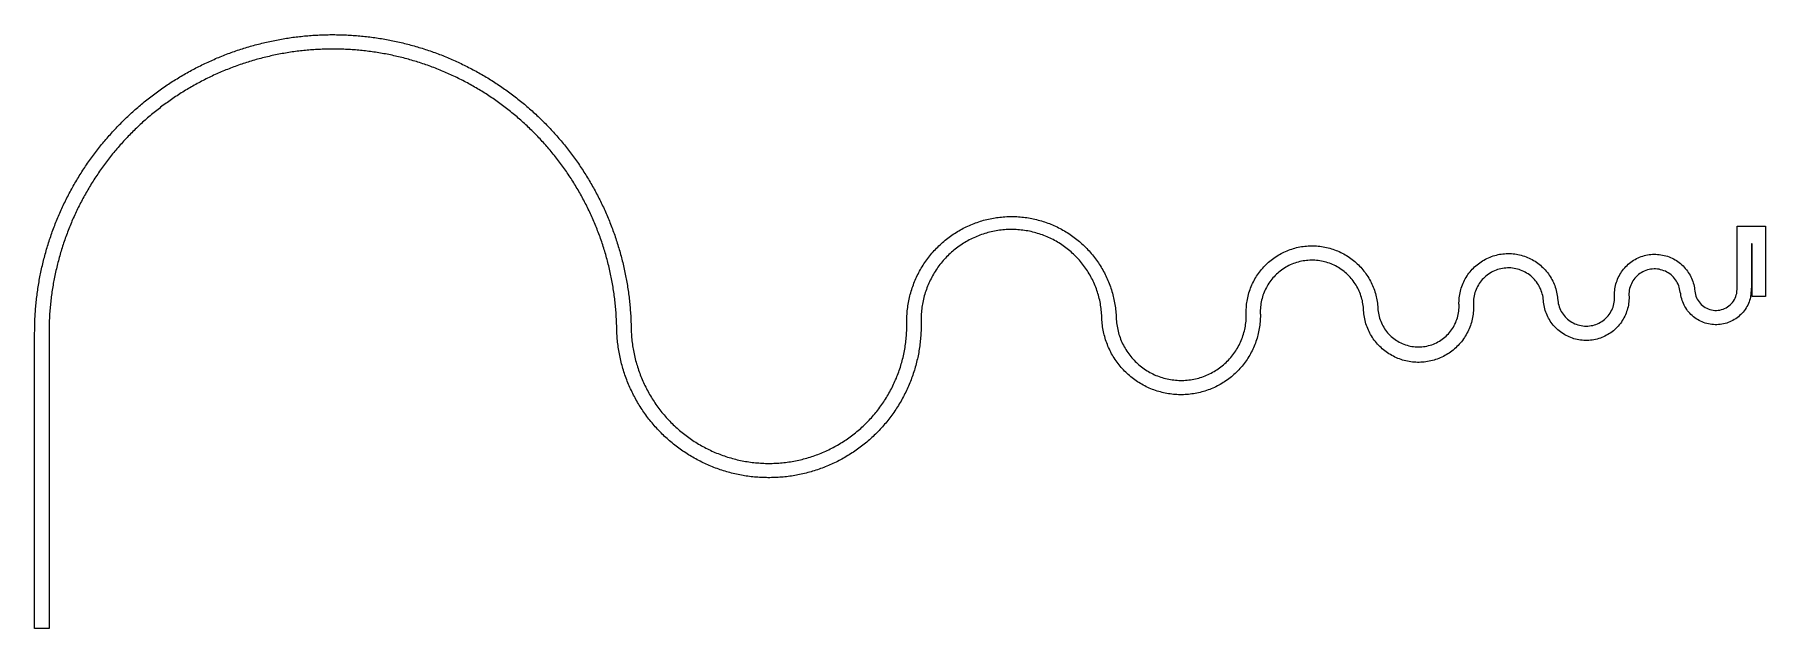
# Model space of a CAD drawing. Header units: metres. Extents: x 0 to 59.5, y 0 to 20.4.
import ezdxf

# ---------------------------------------------------------------- set-up
doc = ezdxf.new("R2010")
doc.units = ezdxf.units.M
doc.layers.add('walkablearea-closed', color=6, linetype='Continuous', lineweight=25)

msp = doc.modelspace()

# ---------------------------------------------------------------- linework, layer by layer
at = {"layer": 'walkablearea-closed', "flags": 128}
msp.add_lwpolyline([(59.5, 11.4), (59.05, 11.4), (59.05, 13.21), (59.018, 13.21), (59.018, 11.759), (58.991, 11.376), (58.976, 11.32), (58.959, 11.265), (58.94, 11.211), (58.918, 11.158), (58.893, 11.106), (58.866, 11.055), (58.837, 11.005), (58.805, 10.957), (58.772, 10.911), (58.736, 10.866), (58.698, 10.822), (58.657, 10.781), (58.615, 10.742), (58.572, 10.704), (58.526, 10.669), (58.479, 10.636), (58.43, 10.605), (58.38, 10.576), (58.329, 10.55), (58.277, 10.526), (58.223, 10.505), (58.169, 10.486), (58.113, 10.47), (58.057, 10.457), (58.001, 10.446), (57.944, 10.438), (57.886, 10.433), (57.829, 10.43), (57.771, 10.43), (57.714, 10.432), (57.656, 10.438), (57.599, 10.446), (57.543, 10.457), (57.487, 10.47), (57.431, 10.486), (57.377, 10.505), (57.323, 10.526), (57.271, 10.55), (57.219, 10.576), (57.169, 10.604), (57.121, 10.635), (57.073, 10.668), (57.028, 10.704), (56.984, 10.741), (56.942, 10.78), (56.902, 10.822), (56.864, 10.865), (56.828, 10.91), (56.794, 10.956), (56.762, 11.004), (56.733, 11.054), (56.706, 11.105), (56.681, 11.157), (56.659, 11.21), (56.64, 11.264), (56.623, 11.319), (56.608, 11.375), (56.597, 11.432), (56.588, 11.489), (56.57, 11.545), (56.563, 11.602), (56.552, 11.659), (56.538, 11.714), (56.519, 11.769), (56.498, 11.822), (56.472, 11.874), (56.444, 11.924), (56.412, 11.972), (56.377, 12.018), (56.34, 12.062), (56.299, 12.103), (56.256, 12.141), (56.211, 12.176), (56.163, 12.209), (56.113, 12.238), (56.062, 12.264), (56.009, 12.286), (55.955, 12.305), (55.899, 12.32), (55.843, 12.332), (55.786, 12.34), (55.728, 12.344), (55.671, 12.345), (55.613, 12.342), (55.556, 12.335), (55.499, 12.324), (55.444, 12.31), (55.389, 12.292), (55.335, 12.27), (55.283, 12.245), (55.233, 12.217), (55.185, 12.186), (55.139, 12.151), (55.095, 12.114), (55.054, 12.073), (55.015, 12.03), (54.98, 11.985), (54.947, 11.938), (54.918, 11.888), (54.892, 11.837), (54.869, 11.784), (54.85, 11.73), (54.834, 11.674), (54.822, 11.618), (54.814, 11.561), (54.809, 11.503), (54.808, 11.465), (54.81, 11.446), (54.812, 11.388), (54.812, 11.331), (54.809, 11.273), (54.805, 11.216), (54.798, 11.158), (54.789, 11.102), (54.778, 11.045), (54.764, 10.989), (54.748, 10.934), (54.731, 10.879), (54.711, 10.825), (54.689, 10.772), (54.665, 10.719), (54.638, 10.668), (54.61, 10.618), (54.58, 10.569), (54.548, 10.521), (54.514, 10.474), (54.479, 10.429), (54.441, 10.385), (54.402, 10.342), (54.362, 10.302), (54.32, 10.262), (54.276, 10.225), (54.231, 10.189), (54.184, 10.155), (54.136, 10.123), (54.087, 10.093), (54.037, 10.065), (53.986, 10.038), (53.934, 10.014), (53.881, 9.992), (53.827, 9.972), (53.772, 9.954), (53.716, 9.938), (53.66, 9.924), (53.604, 9.913), (53.547, 9.903), (53.49, 9.896), (53.433, 9.892), (53.375, 9.889), (53.317, 9.889), (53.26, 9.891), (53.202, 9.895), (53.145, 9.901), (53.088, 9.91), (53.032, 9.921), (52.976, 9.934), (52.92, 9.949), (52.865, 9.967), (52.811, 9.986), (52.758, 10.008), (52.705, 10.032), (52.654, 10.057), (52.603, 10.085), (52.554, 10.115), (52.506, 10.147), (52.459, 10.18), (52.413, 10.215), (52.369, 10.252), (52.327, 10.291), (52.285, 10.332), (52.246, 10.374), (52.208, 10.417), (52.172, 10.462), (52.138, 10.508), (52.105, 10.556), (52.075, 10.605), (52.046, 10.655), (52.02, 10.706), (51.995, 10.758), (51.972, 10.811), (51.952, 10.865), (51.933, 10.919), (51.917, 10.974), (51.903, 11.03), (51.891, 11.087), (51.882, 11.144), (51.874, 11.201), (51.869, 11.258), (51.869, 11.259), (51.864, 11.315), (51.856, 11.372), (51.845, 11.429), (51.831, 11.485), (51.815, 11.54), (51.797, 11.595), (51.775, 11.648), (51.751, 11.701), (51.725, 11.752), (51.696, 11.802), (51.665, 11.85), (51.632, 11.897), (51.596, 11.942), (51.558, 11.986), (51.519, 12.028), (51.477, 12.067), (51.433, 12.105), (51.388, 12.141), (51.341, 12.174), (51.293, 12.205), (51.243, 12.234), (51.191, 12.26), (51.139, 12.284), (51.085, 12.305), (51.031, 12.324), (50.976, 12.34), (50.92, 12.354), (50.863, 12.364), (50.806, 12.372), (50.749, 12.378), (50.691, 12.38), (50.634, 12.38), (50.576, 12.377), (50.519, 12.372), (50.462, 12.363), (50.405, 12.352), (50.349, 12.338), (50.294, 12.322), (50.24, 12.303), (50.186, 12.281), (50.134, 12.257), (50.083, 12.23), (50.033, 12.201), (49.985, 12.17), (49.938, 12.136), (49.893, 12.1), (49.85, 12.062), (49.808, 12.022), (49.769, 11.98), (49.731, 11.936), (49.696, 11.891), (49.663, 11.844), (49.632, 11.795), (49.604, 11.745), (49.578, 11.694), (49.554, 11.641), (49.533, 11.587), (49.515, 11.533), (49.499, 11.477), (49.486, 11.421), (49.476, 11.365), (49.468, 11.308), (49.463, 11.25), (49.461, 11.193), (49.461, 11.135), (49.463, 11.091), (49.464, 11.078), (49.464, 11.02), (49.463, 10.962), (49.46, 10.905), (49.456, 10.847), (49.449, 10.79), (49.441, 10.733), (49.432, 10.676), (49.42, 10.62), (49.407, 10.564), (49.392, 10.508), (49.375, 10.453), (49.357, 10.399), (49.337, 10.344), (49.315, 10.291), (49.292, 10.238), (49.267, 10.186), (49.241, 10.135), (49.213, 10.085), (49.183, 10.035), (49.152, 9.987), (49.12, 9.939), (49.086, 9.893), (49.051, 9.847), (49.014, 9.803), (48.976, 9.759), (48.937, 9.717), (48.896, 9.676), (48.854, 9.637), (48.811, 9.598), (48.767, 9.561), (48.722, 9.526), (48.676, 9.491), (48.628, 9.458), (48.58, 9.427), (48.531, 9.397), (48.481, 9.369), (48.43, 9.342), (48.378, 9.317), (48.325, 9.293), (48.272, 9.271), (48.218, 9.25), (48.164, 9.231), (48.109, 9.214), (48.054, 9.199), (47.998, 9.185), (47.941, 9.173), (47.885, 9.163), (47.828, 9.154), (47.77, 9.147), (47.713, 9.142), (47.656, 9.139), (47.598, 9.137), (47.54, 9.137), (47.483, 9.139), (47.425, 9.143), (47.368, 9.148), (47.311, 9.155), (47.254, 9.164), (47.197, 9.175), (47.141, 9.187), (47.085, 9.201), (47.03, 9.217), (46.975, 9.234), (46.92, 9.253), (46.867, 9.274), (46.814, 9.296), (46.761, 9.32), (46.71, 9.346), (46.659, 9.373), (46.609, 9.402), (46.56, 9.432), (46.511, 9.463), (46.464, 9.496), (46.418, 9.531), (46.373, 9.567), (46.329, 9.604), (46.286, 9.643), (46.245, 9.683), (46.204, 9.724), (46.165, 9.766), (46.128, 9.809), (46.091, 9.854), (46.056, 9.9), (46.022, 9.946), (45.99, 9.994), (45.959, 10.043), (45.93, 10.093), (45.902, 10.143), (45.876, 10.194), (45.852, 10.246), (45.829, 10.299), (45.807, 10.353), (45.788, 10.407), (45.769, 10.462), (45.753, 10.517), (45.738, 10.573), (45.725, 10.629), (45.714, 10.685), (45.704, 10.742), (45.697, 10.799), (45.69, 10.856), (45.686, 10.914), (45.684, 10.964), (45.683, 10.971), (45.679, 11.029), (45.673, 11.086), (45.665, 11.143), (45.655, 11.2), (45.644, 11.256), (45.63, 11.312), (45.615, 11.368), (45.598, 11.423), (45.579, 11.477), (45.559, 11.531), (45.537, 11.584), (45.513, 11.637), (45.487, 11.688), (45.46, 11.739), (45.431, 11.789), (45.4, 11.837), (45.368, 11.885), (45.334, 11.932), (45.299, 11.978), (45.262, 12.022), (45.224, 12.065), (45.185, 12.107), (45.144, 12.148), (45.102, 12.187), (45.059, 12.225), (45.014, 12.262), (44.968, 12.297), (44.922, 12.33), (44.874, 12.362), (44.825, 12.393), (44.775, 12.422), (44.724, 12.449), (44.672, 12.475), (44.62, 12.498), (44.567, 12.521), (44.513, 12.541), (44.459, 12.56), (44.403, 12.577), (44.348, 12.592), (44.292, 12.605), (44.235, 12.616), (44.179, 12.626), (44.121, 12.634), (44.064, 12.64), (44.007, 12.644), (43.949, 12.646), (43.892, 12.646), (43.834, 12.645), (43.776, 12.641), (43.719, 12.636), (43.662, 12.629), (43.605, 12.62), (43.548, 12.609), (43.492, 12.596), (43.436, 12.582), (43.381, 12.565), (43.327, 12.547), (43.272, 12.528), (43.219, 12.506), (43.166, 12.483), (43.114, 12.458), (43.063, 12.431), (43.013, 12.403), (42.964, 12.373), (42.916, 12.341), (42.869, 12.308), (42.823, 12.274), (42.778, 12.238), (42.734, 12.2), (42.691, 12.161), (42.65, 12.121), (42.61, 12.079), (42.572, 12.037), (42.535, 11.993), (42.499, 11.947), (42.465, 11.901), (42.432, 11.853), (42.401, 11.805), (42.371, 11.756), (42.344, 11.705), (42.317, 11.654), (42.293, 11.602), (42.27, 11.549), (42.249, 11.495), (42.229, 11.441), (42.212, 11.386), (42.196, 11.331), (42.182, 11.275), (42.17, 11.219), (42.159, 11.162), (42.151, 11.105), (42.144, 11.048), (42.139, 10.99), (42.136, 10.933), (42.135, 10.875), (42.136, 10.818), (42.138, 10.778), (42.138, 10.76), (42.138, 10.702), (42.136, 10.645), (42.133, 10.587), (42.129, 10.53), (42.124, 10.472), (42.117, 10.415), (42.11, 10.358), (42.101, 10.301), (42.091, 10.245), (42.08, 10.188), (42.067, 10.132), (42.053, 10.076), (42.039, 10.02), (42.023, 9.965), (42.005, 9.91), (41.987, 9.855), (41.968, 9.801), (41.947, 9.747), (41.925, 9.694), (41.902, 9.641), (41.878, 9.589), (41.853, 9.537), (41.827, 9.485), (41.8, 9.435), (41.772, 9.384), (41.742, 9.335), (41.712, 9.286), (41.68, 9.238), (41.648, 9.19), (41.615, 9.143), (41.58, 9.097), (41.545, 9.052), (41.508, 9.007), (41.471, 8.963), (41.433, 8.92), (41.394, 8.878), (41.354, 8.836), (41.313, 8.796), (41.271, 8.756), (41.229, 8.717), (41.185, 8.679), (41.141, 8.642), (41.096, 8.606), (41.05, 8.571), (41.004, 8.537), (40.957, 8.504), (40.909, 8.472), (40.861, 8.44), (40.811, 8.41), (40.762, 8.381), (40.711, 8.353), (40.66, 8.326), (40.609, 8.301), (40.557, 8.276), (40.504, 8.252), (40.451, 8.23), (40.398, 8.208), (40.344, 8.188), (40.29, 8.169), (40.235, 8.151), (40.18, 8.134), (40.124, 8.119), (40.069, 8.104), (40.012, 8.091), (39.956, 8.079), (39.9, 8.068), (39.843, 8.058), (39.786, 8.05), (39.729, 8.042), (39.671, 8.036), (39.614, 8.031), (39.556, 8.028), (39.499, 8.025), (39.441, 8.024), (39.384, 8.024), (39.326, 8.025), (39.269, 8.028), (39.211, 8.032), (39.154, 8.036), (39.096, 8.043), (39.039, 8.05), (38.982, 8.058), (38.925, 8.068), (38.869, 8.079), (38.813, 8.091), (38.757, 8.104), (38.701, 8.119), (38.645, 8.134), (38.59, 8.151), (38.536, 8.169), (38.481, 8.188), (38.427, 8.209), (38.374, 8.23), (38.321, 8.253), (38.268, 8.276), (38.216, 8.301), (38.165, 8.327), (38.114, 8.354), (38.063, 8.382), (38.014, 8.411), (37.965, 8.441), (37.916, 8.472), (37.868, 8.504), (37.821, 8.537), (37.775, 8.571), (37.729, 8.607), (37.684, 8.643), (37.64, 8.68), (37.597, 8.718), (37.554, 8.756), (37.512, 8.796), (37.472, 8.837), (37.432, 8.878), (37.393, 8.921), (37.354, 8.964), (37.317, 9.008), (37.281, 9.052), (37.245, 9.098), (37.211, 9.144), (37.177, 9.191), (37.145, 9.238), (37.114, 9.287), (37.083, 9.336), (37.054, 9.385), (37.026, 9.435), (36.998, 9.486), (36.972, 9.537), (36.947, 9.589), (36.923, 9.642), (36.9, 9.695), (36.879, 9.748), (36.858, 9.802), (36.838, 9.856), (36.82, 9.911), (36.803, 9.966), (36.787, 10.021), (36.772, 10.077), (36.759, 10.133), (36.746, 10.189), (36.735, 10.245), (36.725, 10.302), (36.716, 10.359), (36.708, 10.416), (36.702, 10.473), (36.697, 10.531), (36.693, 10.588), (36.69, 10.646), (36.69, 10.654), (36.688, 10.703), (36.686, 10.761), (36.682, 10.818), (36.677, 10.876), (36.671, 10.933), (36.665, 10.99), (36.657, 11.047), (36.648, 11.104), (36.638, 11.161), (36.627, 11.217), (36.615, 11.274), (36.601, 11.33), (36.587, 11.386), (36.572, 11.441), (36.556, 11.497), (36.538, 11.551), (36.52, 11.606), (36.501, 11.66), (36.481, 11.714), (36.459, 11.768), (36.437, 11.821), (36.414, 11.874), (36.39, 11.926), (36.364, 11.978), (36.338, 12.029), (36.311, 12.08), (36.283, 12.13), (36.254, 12.18), (36.224, 12.229), (36.193, 12.278), (36.162, 12.326), (36.129, 12.374), (36.096, 12.42), (36.061, 12.467), (36.026, 12.512), (35.99, 12.557), (35.953, 12.602), (35.916, 12.645), (35.877, 12.688), (35.838, 12.73), (35.798, 12.772), (35.757, 12.812), (35.716, 12.852), (35.673, 12.892), (35.63, 12.93), (35.587, 12.967), (35.542, 13.004), (35.497, 13.04), (35.452, 13.075), (35.405, 13.109), (35.358, 13.143), (35.311, 13.175), (35.263, 13.207), (35.214, 13.238), (35.165, 13.267), (35.115, 13.296), (35.064, 13.324), (35.013, 13.351), (34.962, 13.377), (34.91, 13.402), (34.858, 13.426), (34.805, 13.45), (34.752, 13.472), (34.698, 13.493), (34.645, 13.513), (34.59, 13.532), (34.536, 13.551), (34.481, 13.568), (34.425, 13.584), (34.37, 13.599), (34.314, 13.613), (34.258, 13.626), (34.201, 13.638), (34.145, 13.649), (34.088, 13.659), (34.031, 13.668), (33.974, 13.676), (33.917, 13.682), (33.859, 13.688), (33.802, 13.693), (33.745, 13.696), (33.687, 13.699), (33.629, 13.7), (33.572, 13.7), (33.514, 13.7), (33.457, 13.698), (33.399, 13.695), (33.342, 13.691), (33.284, 13.686), (33.227, 13.68), (33.17, 13.673), (33.113, 13.665), (33.056, 13.656), (32.999, 13.645), (32.943, 13.634), (32.886, 13.622), (32.83, 13.608), (32.775, 13.594), (32.719, 13.578), (32.664, 13.562), (32.609, 13.544), (32.555, 13.526), (32.5, 13.506), (32.447, 13.486), (32.393, 13.464), (32.34, 13.442), (32.288, 13.418), (32.235, 13.394), (32.184, 13.368), (32.132, 13.342), (32.082, 13.314), (32.032, 13.286), (31.982, 13.257), (31.933, 13.227), (31.884, 13.196), (31.836, 13.164), (31.789, 13.131), (31.742, 13.098), (31.696, 13.063), (31.651, 13.028), (31.606, 12.991), (31.562, 12.954), (31.518, 12.917), (31.475, 12.878), (31.433, 12.838), (31.392, 12.798), (31.352, 12.757), (31.312, 12.716), (31.273, 12.673), (31.235, 12.63), (31.197, 12.586), (31.161, 12.542), (31.125, 12.496), (31.09, 12.451), (31.056, 12.404), (31.023, 12.357), (30.991, 12.309), (30.96, 12.261), (30.929, 12.212), (30.9, 12.163), (30.871, 12.113), (30.843, 12.062), (30.816, 12.011), (30.791, 11.96), (30.766, 11.908), (30.742, 11.855), (30.719, 11.802), (30.697, 11.749), (30.676, 11.695), (30.656, 11.641), (30.637, 11.587), (30.619, 11.532), (30.602, 11.477), (30.586, 11.422), (30.571, 11.366), (30.558, 11.31), (30.545, 11.254), (30.533, 11.198), (30.522, 11.141), (30.513, 11.084), (30.504, 11.027), (30.497, 10.97), (30.49, 10.913), (30.485, 10.856), (30.48, 10.798), (30.477, 10.741), (30.475, 10.683), (30.474, 10.626), (30.474, 10.568), (30.475, 10.51), (30.475, 10.491), (30.476, 10.453), (30.476, 10.395), (30.475, 10.337), (30.474, 10.28), (30.473, 10.222), (30.47, 10.165), (30.467, 10.107), (30.464, 10.05), (30.459, 9.992), (30.455, 9.935), (30.449, 9.878), (30.443, 9.82), (30.436, 9.763), (30.429, 9.706), (30.421, 9.649), (30.412, 9.592), (30.403, 9.535), (30.393, 9.478), (30.382, 9.422), (30.371, 9.365), (30.359, 9.309), (30.347, 9.253), (30.334, 9.196), (30.32, 9.14), (30.306, 9.085), (30.291, 9.029), (30.276, 8.973), (30.26, 8.918), (30.243, 8.863), (30.226, 8.808), (30.208, 8.753), (30.189, 8.699), (30.17, 8.644), (30.15, 8.59), (30.13, 8.536), (30.109, 8.483), (30.088, 8.429), (30.066, 8.376), (30.043, 8.323), (30.02, 8.27), (29.996, 8.218), (29.971, 8.166), (29.946, 8.114), (29.921, 8.062), (29.895, 8.011), (29.868, 7.96), (29.841, 7.909), (29.813, 7.858), (29.785, 7.808), (29.756, 7.758), (29.727, 7.709), (29.697, 7.66), (29.666, 7.611), (29.635, 7.562), (29.603, 7.514), (29.571, 7.466), (29.539, 7.419), (29.505, 7.372), (29.472, 7.325), (29.438, 7.279), (29.403, 7.233), (29.368, 7.187), (29.332, 7.142), (29.296, 7.097), (29.259, 7.053), (29.222, 7.009), (29.184, 6.965), (29.146, 6.922), (29.108, 6.879), (29.068, 6.837), (29.029, 6.795), (28.989, 6.753), (28.948, 6.712), (28.908, 6.672), (28.866, 6.632), (28.824, 6.592), (28.782, 6.553), (28.74, 6.514), (28.696, 6.476), (28.653, 6.438), (28.609, 6.401), (28.565, 6.364), (28.52, 6.328), (28.475, 6.292), (28.429, 6.257), (28.384, 6.222), (28.337, 6.187), (28.291, 6.154), (28.244, 6.12), (28.196, 6.088), (28.148, 6.055), (28.1, 6.024), (28.052, 5.992), (28.003, 5.962), (27.954, 5.932), (27.905, 5.902), (27.855, 5.873), (27.805, 5.845), (27.754, 5.817), (27.704, 5.789), (27.653, 5.763), (27.601, 5.736), (27.55, 5.711), (27.498, 5.685), (27.446, 5.661), (27.394, 5.637), (27.341, 5.614), (27.288, 5.591), (27.235, 5.569), (27.181, 5.547), (27.128, 5.526), (27.074, 5.505), (27.02, 5.486), (26.966, 5.466), (26.911, 5.448), (26.856, 5.43), (26.801, 5.412), (26.746, 5.395), (26.691, 5.379), (26.636, 5.363), (26.58, 5.348), (26.524, 5.334), (26.468, 5.32), (26.412, 5.307), (26.356, 5.294), (26.3, 5.283), (26.243, 5.271), (26.187, 5.261), (26.13, 5.25), (26.073, 5.241), (26.016, 5.232), (25.959, 5.224), (25.902, 5.216), (25.845, 5.21), (25.788, 5.203), (25.73, 5.198), (25.673, 5.193), (25.615, 5.188), (25.558, 5.184), (25.5, 5.181), (25.443, 5.179), (25.385, 5.177), (25.328, 5.176), (25.27, 5.175), (25.212, 5.175), (25.155, 5.176), (25.097, 5.177), (25.04, 5.179), (24.982, 5.181), (24.925, 5.185), (24.867, 5.188), (24.81, 5.193), (24.752, 5.198), (24.695, 5.204), (24.638, 5.21), (24.581, 5.217), (24.523, 5.225), (24.466, 5.233), (24.409, 5.242), (24.353, 5.251), (24.296, 5.261), (24.239, 5.272), (24.183, 5.284), (24.127, 5.295), (24.07, 5.308), (24.014, 5.321), (23.958, 5.335), (23.903, 5.35), (23.847, 5.365), (23.792, 5.38), (23.736, 5.397), (23.681, 5.414), (23.626, 5.431), (23.572, 5.449), (23.517, 5.468), (23.463, 5.487), (23.409, 5.507), (23.355, 5.528), (23.301, 5.549), (23.248, 5.57), (23.195, 5.593), (23.142, 5.615), (23.089, 5.639), (23.037, 5.663), (22.985, 5.687), (22.933, 5.713), (22.882, 5.738), (22.83, 5.765), (22.779, 5.792), (22.729, 5.819), (22.678, 5.847), (22.628, 5.875), (22.578, 5.904), (22.529, 5.934), (22.48, 5.964), (22.431, 5.995), (22.383, 6.026), (22.335, 6.058), (22.287, 6.09), (22.24, 6.123), (22.193, 6.156), (22.146, 6.19), (22.1, 6.225), (22.054, 6.259), (22.009, 6.295), (21.963, 6.331), (21.919, 6.367), (21.874, 6.404), (21.831, 6.441), (21.787, 6.479), (21.744, 6.517), (21.701, 6.556), (21.659, 6.595), (21.618, 6.635), (21.576, 6.675), (21.535, 6.716), (21.495, 6.757), (21.455, 6.798), (21.415, 6.84), (21.376, 6.883), (21.338, 6.925), (21.3, 6.969), (21.262, 7.012), (21.225, 7.056), (21.188, 7.101), (21.152, 7.146), (21.117, 7.191), (21.081, 7.236), (21.047, 7.282), (21.013, 7.329), (20.979, 7.376), (20.946, 7.423), (20.913, 7.47), (20.881, 7.518), (20.85, 7.566), (20.819, 7.615), (20.788, 7.664), (20.758, 7.713), (20.729, 7.763), (20.7, 7.812), (20.672, 7.863), (20.644, 7.913), (20.617, 7.964), (20.59, 8.015), (20.564, 8.066), (20.539, 8.118), (20.514, 8.17), (20.489, 8.222), (20.466, 8.275), (20.442, 8.327), (20.42, 8.38), (20.398, 8.434), (20.376, 8.487), (20.355, 8.541), (20.335, 8.595), (20.316, 8.649), (20.296, 8.703), (20.278, 8.758), (20.26, 8.813), (20.243, 8.867), (20.226, 8.923), (20.21, 8.978), (20.195, 9.033), (20.18, 9.089), (20.166, 9.145), (20.152, 9.201), (20.139, 9.257), (20.127, 9.313), (20.115, 9.37), (20.104, 9.426), (20.094, 9.483), (20.084, 9.54), (20.074, 9.597), (20.066, 9.653), (20.058, 9.711), (20.05, 9.768), (20.044, 9.825), (20.038, 9.882), (20.032, 9.94), (20.027, 9.997), (20.023, 10.054), (20.02, 10.112), (20.017, 10.169), (20.014, 10.227), (20.013, 10.285), (20.012, 10.308), (20.012, 10.342), (20.01, 10.4), (20.008, 10.457), (20.006, 10.515), (20.004, 10.572), (20.001, 10.63), (19.998, 10.688), (19.995, 10.745), (19.991, 10.803), (19.987, 10.86), (19.982, 10.917), (19.978, 10.975), (19.973, 11.032), (19.967, 11.09), (19.961, 11.147), (19.955, 11.204), (19.949, 11.261), (19.942, 11.319), (19.935, 11.376), (19.927, 11.433), (19.92, 11.49), (19.911, 11.547), (19.903, 11.604), (19.894, 11.661), (19.885, 11.718), (19.875, 11.775), (19.866, 11.831), (19.855, 11.888), (19.845, 11.945), (19.834, 12.001), (19.823, 12.058), (19.811, 12.114), (19.8, 12.171), (19.787, 12.227), (19.775, 12.283), (19.762, 12.339), (19.749, 12.395), (19.735, 12.451), (19.722, 12.507), (19.708, 12.563), (19.693, 12.619), (19.678, 12.675), (19.663, 12.73), (19.648, 12.786), (19.632, 12.841), (19.616, 12.896), (19.599, 12.952), (19.582, 13.007), (19.565, 13.062), (19.548, 13.117), (19.53, 13.171), (19.512, 13.226), (19.494, 13.281), (19.475, 13.335), (19.456, 13.39), (19.437, 13.444), (19.417, 13.498), (19.397, 13.552), (19.377, 13.606), (19.356, 13.66), (19.335, 13.713), (19.314, 13.767), (19.292, 13.82), (19.27, 13.874), (19.248, 13.927), (19.226, 13.98), (19.203, 14.033), (19.18, 14.085), (19.156, 14.138), (19.132, 14.191), (19.108, 14.243), (19.084, 14.295), (19.059, 14.347), (19.034, 14.399), (19.009, 14.451), (18.983, 14.502), (18.957, 14.554), (18.931, 14.605), (18.905, 14.656), (18.878, 14.707), (18.851, 14.758), (18.823, 14.809), (18.796, 14.859), (18.768, 14.91), (18.739, 14.96), (18.711, 15.01), (18.682, 15.06), (18.653, 15.109), (18.623, 15.159), (18.593, 15.208), (18.563, 15.257), (18.533, 15.306), (18.502, 15.355), (18.471, 15.404), (18.44, 15.452), (18.409, 15.5), (18.377, 15.548), (18.345, 15.596), (18.312, 15.644), (18.28, 15.691), (18.247, 15.738), (18.214, 15.786), (18.18, 15.832), (18.146, 15.879), (18.112, 15.926), (18.078, 15.972), (18.043, 16.018), (18.009, 16.064), (17.974, 16.11), (17.938, 16.155), (17.902, 16.2), (17.867, 16.245), (17.83, 16.29), (17.794, 16.335), (17.757, 16.379), (17.72, 16.423), (17.683, 16.467), (17.646, 16.511), (17.608, 16.555), (17.57, 16.598), (17.532, 16.641), (17.493, 16.684), (17.454, 16.726), (17.415, 16.769), (17.376, 16.811), (17.336, 16.853), (17.297, 16.895), (17.257, 16.936), (17.216, 16.977), (17.176, 17.018), (17.135, 17.059), (17.094, 17.099), (17.053, 17.14), (17.012, 17.18), (16.97, 17.219), (16.928, 17.259), (16.886, 17.298), (16.844, 17.337), (16.801, 17.376), (16.758, 17.415), (16.715, 17.453), (16.672, 17.491), (16.628, 17.529), (16.584, 17.566), (16.541, 17.603), (16.496, 17.64), (16.452, 17.677), (16.407, 17.713), (16.363, 17.75), (16.317, 17.786), (16.272, 17.821), (16.227, 17.857), (16.181, 17.892), (16.135, 17.927), (16.089, 17.961), (16.043, 17.995), (15.996, 18.029), (15.95, 18.063), (15.903, 18.097), (15.856, 18.13), (15.809, 18.163), (15.761, 18.196), (15.713, 18.228), (15.666, 18.26), (15.618, 18.292), (15.569, 18.323), (15.521, 18.355), (15.472, 18.385), (15.424, 18.416), (15.375, 18.446), (15.325, 18.477), (15.276, 18.506), (15.227, 18.536), (15.177, 18.565), (15.127, 18.594), (15.077, 18.623), (15.027, 18.651), (14.977, 18.679), (14.926, 18.707), (14.876, 18.734), (14.825, 18.761), (14.774, 18.788), (14.723, 18.815), (14.671, 18.841), (14.62, 18.867), (14.568, 18.892), (14.516, 18.918), (14.465, 18.943), (14.413, 18.967), (14.36, 18.992), (14.308, 19.016), (14.256, 19.04), (14.203, 19.063), (14.15, 19.086), (14.097, 19.109), (14.044, 19.132), (13.991, 19.154), (13.938, 19.176), (13.884, 19.197), (13.831, 19.219), (13.777, 19.24), (13.723, 19.26), (13.67, 19.281), (13.616, 19.301), (13.561, 19.32), (13.507, 19.34), (13.453, 19.359), (13.398, 19.377), (13.344, 19.396), (13.289, 19.414), (13.234, 19.432), (13.179, 19.449), (13.124, 19.466), (13.069, 19.483), (13.014, 19.499), (12.959, 19.515), (12.903, 19.531), (12.848, 19.547), (12.792, 19.562), (12.737, 19.577), (12.681, 19.591), (12.625, 19.605), (12.569, 19.619), (12.513, 19.633), (12.457, 19.646), (12.401, 19.659), (12.345, 19.671), (12.288, 19.683), (12.232, 19.695), (12.175, 19.707), (12.119, 19.718), (12.062, 19.729), (12.006, 19.739), (11.949, 19.749), (11.892, 19.759), (11.835, 19.769), (11.779, 19.778), (11.722, 19.787), (11.665, 19.795), (11.608, 19.803), (11.55, 19.811), (11.493, 19.819), (11.436, 19.826), (11.379, 19.833), (11.322, 19.839), (11.264, 19.845), (11.207, 19.851), (11.15, 19.857), (11.092, 19.862), (11.035, 19.866), (10.978, 19.871), (10.92, 19.875), (10.863, 19.879), (10.805, 19.882), (10.748, 19.885), (10.69, 19.888), (10.633, 19.89), (10.575, 19.893), (10.517, 19.894), (10.46, 19.896), (10.402, 19.897), (10.345, 19.897), (10.287, 19.898), (10.229, 19.898), (10.172, 19.897), (10.114, 19.897), (10.057, 19.896), (9.999, 19.894), (9.941, 19.893), (9.884, 19.891), (9.826, 19.888), (9.769, 19.886), (9.711, 19.883), (9.654, 19.879), (9.596, 19.876), (9.539, 19.872), (9.481, 19.867), (9.424, 19.862), (9.366, 19.857), (9.309, 19.852), (9.252, 19.846), (9.195, 19.84), (9.137, 19.834), (9.08, 19.827), (9.023, 19.82), (8.966, 19.812), (8.909, 19.805), (8.852, 19.797), (8.795, 19.788), (8.738, 19.779), (8.681, 19.77), (8.624, 19.761), (8.567, 19.751), (8.511, 19.741), (8.454, 19.73), (8.397, 19.72), (8.341, 19.709), (8.284, 19.697), (8.228, 19.685), (8.172, 19.673), (8.115, 19.661), (8.059, 19.648), (8.003, 19.635), (7.947, 19.621), (7.891, 19.608), (7.835, 19.593), (7.78, 19.579), (7.724, 19.564), (7.668, 19.549), (7.613, 19.534), (7.557, 19.518), (7.502, 19.502), (7.447, 19.485), (7.392, 19.469), (7.337, 19.452), (7.282, 19.434), (7.227, 19.417), (7.172, 19.399), (7.118, 19.38), (7.063, 19.362), (7.009, 19.343), (6.954, 19.323), (6.9, 19.304), (6.846, 19.284), (6.792, 19.263), (6.738, 19.243), (6.685, 19.222), (6.631, 19.201), (6.578, 19.179), (6.524, 19.157), (6.471, 19.135), (6.418, 19.113), (6.365, 19.09), (6.313, 19.067), (6.26, 19.043), (6.207, 19.02), (6.155, 18.996), (6.103, 18.971), (6.051, 18.947), (5.999, 18.922), (5.947, 18.896), (5.896, 18.871), (5.844, 18.845), (5.793, 18.819), (5.742, 18.792), (5.691, 18.765), (5.64, 18.738), (5.589, 18.711), (5.539, 18.683), (5.488, 18.655), (5.438, 18.627), (5.388, 18.598), (5.338, 18.57), (5.288, 18.54), (5.239, 18.511), (5.19, 18.481), (5.14, 18.451), (5.091, 18.421), (5.043, 18.39), (4.994, 18.359), (4.946, 18.328), (4.897, 18.297), (4.849, 18.265), (4.801, 18.233), (4.754, 18.201), (4.706, 18.168), (4.659, 18.135), (4.612, 18.102), (4.565, 18.068), (4.518, 18.035), (4.472, 18.001), (4.425, 17.966), (4.379, 17.932), (4.333, 17.897), (4.288, 17.862), (4.242, 17.827), (4.197, 17.791), (4.152, 17.755), (4.107, 17.719), (4.062, 17.683), (4.018, 17.646), (3.974, 17.609), (3.93, 17.572), (3.886, 17.534), (3.842, 17.497), (3.799, 17.459), (3.756, 17.42), (3.713, 17.382), (3.67, 17.343), (3.628, 17.304), (3.586, 17.265), (3.544, 17.226), (3.502, 17.186), (3.461, 17.146), (3.419, 17.106), (3.378, 17.065), (3.338, 17.024), (3.297, 16.984), (3.257, 16.942), (3.217, 16.901), (3.177, 16.859), (3.137, 16.817), (3.098, 16.775), (3.059, 16.733), (3.02, 16.69), (2.982, 16.648), (2.943, 16.605), (2.905, 16.561), (2.868, 16.518), (2.83, 16.474), (2.793, 16.43), (2.756, 16.386), (2.719, 16.342), (2.683, 16.297), (2.646, 16.252), (2.61, 16.207), (2.575, 16.162), (2.539, 16.117), (2.504, 16.071), (2.469, 16.025), (2.435, 15.979), (2.4, 15.933), (2.366, 15.886), (2.332, 15.84), (2.299, 15.793), (2.266, 15.746), (2.233, 15.699), (2.2, 15.651), (2.168, 15.603), (2.136, 15.556), (2.104, 15.508), (2.072, 15.459), (2.041, 15.411), (2.01, 15.362), (1.979, 15.314), (1.949, 15.265), (1.919, 15.216), (1.889, 15.166), (1.859, 15.117), (1.83, 15.067), (1.801, 15.018), (1.772, 14.968), (1.744, 14.917), (1.716, 14.867), (1.688, 14.817), (1.661, 14.766), (1.634, 14.715), (1.607, 14.664), (1.58, 14.613), (1.554, 14.562), (1.528, 14.51), (1.502, 14.459), (1.477, 14.407), (1.452, 14.355), (1.427, 14.303), (1.403, 14.251), (1.379, 14.199), (1.355, 14.146), (1.331, 14.094), (1.308, 14.041), (1.285, 13.988), (1.263, 13.935), (1.24, 13.882), (1.218, 13.829), (1.197, 13.775), (1.176, 13.722), (1.155, 13.668), (1.134, 13.614), (1.114, 13.56), (1.093, 13.506), (1.074, 13.452), (1.054, 13.398), (1.035, 13.344), (1.017, 13.289), (0.998, 13.235), (0.98, 13.18), (0.962, 13.125), (0.945, 13.07), (0.928, 13.015), (0.911, 12.96), (0.894, 12.905), (0.878, 12.85), (0.862, 12.794), (0.847, 12.739), (0.831, 12.683), (0.817, 12.628), (0.802, 12.572), (0.788, 12.516), (0.774, 12.46), (0.76, 12.404), (0.747, 12.348), (0.734, 12.292), (0.722, 12.236), (0.71, 12.179), (0.698, 12.123), (0.686, 12.067), (0.675, 12.01), (0.664, 11.953), (0.654, 11.897), (0.643, 11.84), (0.633, 11.783), (0.624, 11.727), (0.615, 11.67), (0.606, 11.613), (0.597, 11.556), (0.589, 11.499), (0.581, 11.442), (0.574, 11.385), (0.567, 11.327), (0.56, 11.27), (0.553, 11.213), (0.547, 11.156), (0.541, 11.098), (0.536, 11.041), (0.53, 10.984), (0.526, 10.926), (0.521, 10.869), (0.517, 10.811), (0.513, 10.754), (0.51, 10.696), (0.507, 10.639), (0.504, 10.581), (0.501, 10.524), (0.499, 10.466), (0.497, 10.409), (0.495, 9.968), (0.495, 0), (0, 0), (0, 9.959), (0.002, 10.411), (0.004, 10.469), (0.006, 10.526), (0.008, 10.584), (0.011, 10.641), (0.014, 10.699), (0.017, 10.756), (0.021, 10.814), (0.025, 10.871), (0.029, 10.929), (0.034, 10.986), (0.039, 11.044), (0.044, 11.101), (0.049, 11.158), (0.055, 11.216), (0.061, 11.273), (0.068, 11.33), (0.075, 11.387), (0.082, 11.444), (0.09, 11.502), (0.097, 11.559), (0.105, 11.616), (0.114, 11.673), (0.123, 11.73), (0.132, 11.786), (0.141, 11.843), (0.151, 11.9), (0.161, 11.957), (0.171, 12.013), (0.182, 12.07), (0.193, 12.127), (0.204, 12.183), (0.216, 12.24), (0.228, 12.296), (0.24, 12.352), (0.253, 12.408), (0.266, 12.465), (0.279, 12.521), (0.293, 12.577), (0.306, 12.632), (0.321, 12.688), (0.335, 12.744), (0.35, 12.8), (0.365, 12.855), (0.38, 12.911), (0.396, 12.966), (0.412, 13.022), (0.429, 13.077), (0.445, 13.132), (0.462, 13.187), (0.48, 13.242), (0.497, 13.297), (0.515, 13.352), (0.533, 13.406), (0.552, 13.461), (0.571, 13.515), (0.59, 13.57), (0.609, 13.624), (0.629, 13.678), (0.649, 13.732), (0.669, 13.786), (0.69, 13.84), (0.711, 13.893), (0.732, 13.947), (0.754, 14), (0.775, 14.054), (0.798, 14.107), (0.82, 14.16), (0.843, 14.213), (0.866, 14.266), (0.889, 14.318), (0.913, 14.371), (0.937, 14.423), (0.961, 14.475), (0.985, 14.528), (1.01, 14.58), (1.035, 14.631), (1.061, 14.683), (1.086, 14.735), (1.112, 14.786), (1.139, 14.837), (1.165, 14.889), (1.192, 14.94), (1.219, 14.99), (1.247, 15.041), (1.274, 15.092), (1.302, 15.142), (1.33, 15.192), (1.359, 15.242), (1.388, 15.292), (1.417, 15.342), (1.446, 15.391), (1.476, 15.441), (1.506, 15.49), (1.536, 15.539), (1.566, 15.588), (1.597, 15.637), (1.628, 15.685), (1.66, 15.733), (1.691, 15.782), (1.723, 15.83), (1.755, 15.878), (1.787, 15.925), (1.82, 15.973), (1.853, 16.02), (1.886, 16.067), (1.92, 16.114), (1.953, 16.161), (1.987, 16.207), (2.021, 16.254), (2.056, 16.3), (2.091, 16.346), (2.126, 16.391), (2.161, 16.437), (2.196, 16.482), (2.232, 16.527), (2.268, 16.572), (2.305, 16.617), (2.341, 16.662), (2.378, 16.706), (2.415, 16.75), (2.452, 16.794), (2.49, 16.838), (2.527, 16.881), (2.565, 16.925), (2.604, 16.968), (2.642, 17.011), (2.681, 17.053), (2.72, 17.096), (2.759, 17.138), (2.798, 17.18), (2.838, 17.222), (2.878, 17.263), (2.918, 17.305), (2.959, 17.346), (2.999, 17.386), (3.04, 17.427), (3.081, 17.468), (3.122, 17.508), (3.164, 17.548), (3.206, 17.587), (3.248, 17.627), (3.29, 17.666), (3.332, 17.705), (3.375, 17.744), (3.418, 17.782), (3.461, 17.821), (3.504, 17.859), (3.547, 17.896), (3.591, 17.934), (3.635, 17.971), (3.679, 18.008), (3.723, 18.045), (3.768, 18.082), (3.813, 18.118), (3.858, 18.154), (3.903, 18.19), (3.948, 18.225), (3.994, 18.261), (4.039, 18.296), (4.085, 18.331), (4.131, 18.365), (4.178, 18.399), (4.224, 18.433), (4.271, 18.467), (4.318, 18.501), (4.365, 18.534), (4.412, 18.567), (4.46, 18.599), (4.507, 18.632), (4.555, 18.664), (4.603, 18.696), (4.651, 18.727), (4.699, 18.759), (4.748, 18.79), (4.797, 18.821), (4.845, 18.851), (4.895, 18.881), (4.944, 18.911), (4.993, 18.941), (5.043, 18.97), (5.092, 19), (5.142, 19.028), (5.192, 19.057), (5.242, 19.085), (5.293, 19.113), (5.343, 19.141), (5.394, 19.168), (5.445, 19.196), (5.496, 19.223), (5.547, 19.249), (5.598, 19.275), (5.649, 19.301), (5.701, 19.327), (5.753, 19.353), (5.804, 19.378), (5.856, 19.403), (5.909, 19.427), (5.961, 19.451), (6.013, 19.475), (6.066, 19.499), (6.118, 19.522), (6.171, 19.545), (6.224, 19.568), (6.277, 19.591), (6.33, 19.613), (6.384, 19.635), (6.437, 19.656), (6.49, 19.678), (6.544, 19.699), (6.598, 19.719), (6.652, 19.74), (6.706, 19.76), (6.76, 19.78), (6.814, 19.799), (6.868, 19.818), (6.923, 19.837), (6.977, 19.856), (7.032, 19.874), (7.087, 19.892), (7.142, 19.91), (7.197, 19.927), (7.252, 19.944), (7.307, 19.961), (7.362, 19.977), (7.417, 19.993), (7.473, 20.009), (7.528, 20.024), (7.584, 20.039), (7.639, 20.054), (7.695, 20.069), (7.751, 20.083), (7.807, 20.097), (7.863, 20.111), (7.919, 20.124), (7.975, 20.137), (8.031, 20.149), (8.088, 20.162), (8.144, 20.174), (8.2, 20.185), (8.257, 20.197), (8.313, 20.208), (8.37, 20.219), (8.427, 20.229), (8.483, 20.239), (8.54, 20.249), (8.597, 20.258), (8.654, 20.268), (8.711, 20.276), (8.768, 20.285), (8.825, 20.293), (8.882, 20.301), (8.939, 20.308), (8.996, 20.316), (9.053, 20.323), (9.11, 20.329), (9.168, 20.335), (9.225, 20.341), (9.282, 20.347), (9.34, 20.352), (9.397, 20.357), (9.454, 20.362), (9.512, 20.366), (9.569, 20.37), (9.627, 20.374), (9.684, 20.377), (9.742, 20.38), (9.799, 20.383), (9.857, 20.385), (9.915, 20.388), (9.972, 20.389), (10.03, 20.391), (10.087, 20.392), (10.145, 20.393), (10.203, 20.393), (10.26, 20.393), (10.318, 20.393), (10.375, 20.392), (10.433, 20.392), (10.491, 20.39), (10.548, 20.389), (10.606, 20.387), (10.663, 20.385), (10.721, 20.382), (10.778, 20.38), (10.836, 20.377), (10.893, 20.373), (10.951, 20.369), (11.008, 20.365), (11.066, 20.361), (11.123, 20.356), (11.181, 20.351), (11.238, 20.346), (11.295, 20.34), (11.353, 20.334), (11.41, 20.328), (11.467, 20.321), (11.524, 20.314), (11.581, 20.307), (11.639, 20.299), (11.696, 20.291), (11.753, 20.283), (11.81, 20.274), (11.867, 20.265), (11.923, 20.256), (11.98, 20.247), (12.037, 20.237), (12.094, 20.227), (12.15, 20.216), (12.207, 20.205), (12.263, 20.194), (12.32, 20.183), (12.376, 20.171), (12.433, 20.159), (12.489, 20.147), (12.545, 20.134), (12.601, 20.121), (12.657, 20.107), (12.713, 20.094), (12.769, 20.08), (12.825, 20.066), (12.881, 20.051), (12.936, 20.036), (12.992, 20.021), (13.047, 20.005), (13.103, 19.989), (13.158, 19.973), (13.213, 19.957), (13.268, 19.94), (13.323, 19.923), (13.378, 19.906), (13.433, 19.888), (13.488, 19.87), (13.542, 19.852), (13.597, 19.833), (13.651, 19.814), (13.706, 19.795), (13.76, 19.775), (13.814, 19.755), (13.868, 19.735), (13.922, 19.715), (13.975, 19.694), (14.029, 19.673), (14.083, 19.652), (14.136, 19.63), (14.189, 19.608), (14.242, 19.586), (14.295, 19.563), (14.348, 19.54), (14.401, 19.517), (14.454, 19.494), (14.506, 19.47), (14.558, 19.446), (14.611, 19.422), (14.663, 19.397), (14.715, 19.372), (14.766, 19.347), (14.818, 19.321), (14.87, 19.296), (14.921, 19.269), (14.972, 19.243), (15.023, 19.216), (15.074, 19.19), (15.125, 19.162), (15.176, 19.135), (15.226, 19.107), (15.276, 19.079), (15.327, 19.051), (15.376, 19.022), (15.426, 18.993), (15.476, 18.964), (15.525, 18.934), (15.575, 18.905), (15.624, 18.875), (15.673, 18.844), (15.722, 18.814), (15.77, 18.783), (15.819, 18.752), (15.867, 18.72), (15.915, 18.689), (15.963, 18.657), (16.011, 18.625), (16.059, 18.592), (16.106, 18.559), (16.153, 18.526), (16.2, 18.493), (16.247, 18.459), (16.294, 18.426), (16.34, 18.392), (16.386, 18.357), (16.433, 18.323), (16.478, 18.288), (16.524, 18.253), (16.57, 18.217), (16.615, 18.182), (16.66, 18.146), (16.705, 18.11), (16.75, 18.073), (16.794, 18.037), (16.838, 18), (16.882, 17.963), (16.926, 17.926), (16.97, 17.888), (17.013, 17.85), (17.056, 17.812), (17.099, 17.774), (17.142, 17.735), (17.185, 17.696), (17.227, 17.657), (17.269, 17.618), (17.311, 17.578), (17.353, 17.539), (17.394, 17.499), (17.436, 17.458), (17.477, 17.418), (17.517, 17.377), (17.558, 17.336), (17.598, 17.295), (17.638, 17.254), (17.678, 17.212), (17.718, 17.17), (17.757, 17.128), (17.796, 17.086), (17.835, 17.044), (17.874, 17.001), (17.912, 16.958), (17.951, 16.915), (17.989, 16.872), (18.026, 16.828), (18.064, 16.784), (18.101, 16.74), (18.138, 16.696), (18.175, 16.652), (18.211, 16.607), (18.247, 16.562), (18.283, 16.517), (18.319, 16.472), (18.354, 16.427), (18.39, 16.381), (18.425, 16.335), (18.459, 16.289), (18.494, 16.243), (18.528, 16.197), (18.562, 16.15), (18.595, 16.103), (18.629, 16.056), (18.662, 16.009), (18.695, 15.962), (18.727, 15.914), (18.76, 15.867), (18.792, 15.819), (18.823, 15.771), (18.855, 15.723), (18.886, 15.674), (18.917, 15.626), (18.948, 15.577), (18.978, 15.528), (19.008, 15.479), (19.038, 15.43), (19.068, 15.38), (19.097, 15.331), (19.126, 15.281), (19.155, 15.231), (19.183, 15.181), (19.212, 15.131), (19.239, 15.08), (19.267, 15.03), (19.294, 14.979), (19.321, 14.928), (19.348, 14.877), (19.375, 14.826), (19.401, 14.775), (19.427, 14.723), (19.452, 14.671), (19.478, 14.62), (19.503, 14.568), (19.528, 14.516), (19.552, 14.464), (19.576, 14.411), (19.6, 14.359), (19.624, 14.306), (19.647, 14.254), (19.67, 14.201), (19.692, 14.148), (19.715, 14.095), (19.737, 14.042), (19.759, 13.988), (19.78, 13.935), (19.801, 13.881), (19.822, 13.828), (19.843, 13.774), (19.863, 13.72), (19.883, 13.666), (19.903, 13.612), (19.922, 13.557), (19.941, 13.503), (19.96, 13.448), (19.978, 13.394), (19.996, 13.339), (20.014, 13.284), (20.032, 13.23), (20.049, 13.175), (20.066, 13.12), (20.083, 13.064), (20.099, 13.009), (20.115, 12.954), (20.13, 12.898), (20.146, 12.843), (20.161, 12.787), (20.176, 12.731), (20.19, 12.676), (20.204, 12.62), (20.218, 12.564), (20.231, 12.508), (20.244, 12.452), (20.257, 12.396), (20.27, 12.339), (20.282, 12.283), (20.294, 12.227), (20.306, 12.17), (20.317, 12.114), (20.328, 12.057), (20.338, 12.001), (20.349, 11.944), (20.359, 11.887), (20.368, 11.83), (20.378, 11.774), (20.387, 11.717), (20.395, 11.66), (20.404, 11.603), (20.412, 11.546), (20.42, 11.489), (20.427, 11.432), (20.434, 11.374), (20.441, 11.317), (20.447, 11.26), (20.454, 11.203), (20.459, 11.145), (20.465, 11.088), (20.47, 11.031), (20.475, 10.973), (20.479, 10.916), (20.484, 10.858), (20.487, 10.801), (20.491, 10.743), (20.494, 10.686), (20.497, 10.628), (20.5, 10.571), (20.502, 10.513), (20.504, 10.456), (20.506, 10.398), (20.507, 10.34), (20.507, 10.317), (20.508, 10.283), (20.51, 10.225), (20.513, 10.168), (20.516, 10.11), (20.52, 10.053), (20.524, 9.995), (20.53, 9.938), (20.536, 9.881), (20.542, 9.823), (20.55, 9.766), (20.558, 9.709), (20.567, 9.652), (20.576, 9.596), (20.586, 9.539), (20.597, 9.482), (20.609, 9.426), (20.621, 9.37), (20.634, 9.313), (20.648, 9.257), (20.662, 9.202), (20.677, 9.146), (20.693, 9.091), (20.709, 9.035), (20.726, 8.98), (20.744, 8.925), (20.762, 8.871), (20.781, 8.816), (20.801, 8.762), (20.821, 8.708), (20.842, 8.655), (20.863, 8.601), (20.886, 8.548), (20.909, 8.495), (20.932, 8.443), (20.956, 8.39), (20.981, 8.338), (21.007, 8.287), (21.033, 8.235), (21.059, 8.184), (21.087, 8.134), (21.115, 8.083), (21.143, 8.033), (21.172, 7.983), (21.202, 7.934), (21.232, 7.885), (21.263, 7.837), (21.295, 7.788), (21.327, 7.741), (21.36, 7.693), (21.393, 7.646), (21.427, 7.599), (21.461, 7.553), (21.496, 7.507), (21.532, 7.462), (21.568, 7.417), (21.604, 7.373), (21.641, 7.329), (21.679, 7.285), (21.717, 7.242), (21.756, 7.199), (21.795, 7.157), (21.835, 7.115), (21.875, 7.074), (21.916, 7.033), (21.957, 6.993), (21.999, 6.953), (22.041, 6.914), (22.084, 6.876), (22.127, 6.837), (22.17, 6.8), (22.215, 6.763), (22.259, 6.726), (22.304, 6.69), (22.349, 6.655), (22.395, 6.62), (22.441, 6.585), (22.488, 6.551), (22.535, 6.518), (22.583, 6.486), (22.63, 6.453), (22.679, 6.422), (22.727, 6.391), (22.776, 6.361), (22.826, 6.331), (22.875, 6.302), (22.925, 6.273), (22.976, 6.245), (23.027, 6.218), (23.078, 6.192), (23.129, 6.165), (23.181, 6.14), (23.233, 6.115), (23.285, 6.091), (23.338, 6.068), (23.39, 6.045), (23.444, 6.023), (23.497, 6.001), (23.551, 5.98), (23.605, 5.96), (23.659, 5.94), (23.713, 5.921), (23.768, 5.903), (23.823, 5.885), (23.878, 5.868), (23.933, 5.852), (23.988, 5.836), (24.044, 5.821), (24.1, 5.807), (24.156, 5.794), (24.212, 5.781), (24.268, 5.768), (24.325, 5.757), (24.381, 5.746), (24.438, 5.736), (24.495, 5.726), (24.552, 5.718), (24.609, 5.71), (24.666, 5.702), (24.723, 5.695), (24.78, 5.689), (24.838, 5.684), (24.895, 5.68), (24.953, 5.676), (25.01, 5.672), (25.068, 5.67), (25.125, 5.668), (25.183, 5.667), (25.241, 5.667), (25.298, 5.667), (25.356, 5.668), (25.413, 5.67), (25.471, 5.672), (25.528, 5.675), (25.586, 5.679), (25.643, 5.683), (25.701, 5.689), (25.758, 5.694), (25.815, 5.701), (25.872, 5.708), (25.929, 5.716), (25.986, 5.725), (26.043, 5.734), (26.1, 5.744), (26.157, 5.755), (26.213, 5.766), (26.269, 5.779), (26.326, 5.791), (26.382, 5.805), (26.437, 5.819), (26.493, 5.834), (26.549, 5.849), (26.604, 5.866), (26.659, 5.882), (26.714, 5.9), (26.768, 5.918), (26.823, 5.937), (26.877, 5.956), (26.931, 5.977), (26.985, 5.997), (27.038, 6.019), (27.091, 6.041), (27.144, 6.064), (27.197, 6.087), (27.249, 6.111), (27.301, 6.136), (27.353, 6.161), (27.405, 6.187), (27.456, 6.214), (27.506, 6.241), (27.557, 6.269), (27.607, 6.297), (27.657, 6.326), (27.706, 6.356), (27.755, 6.386), (27.804, 6.417), (27.852, 6.448), (27.9, 6.48), (27.948, 6.513), (27.995, 6.546), (28.042, 6.579), (28.088, 6.614), (28.134, 6.649), (28.179, 6.684), (28.224, 6.72), (28.269, 6.756), (28.313, 6.793), (28.357, 6.831), (28.4, 6.869), (28.443, 6.908), (28.485, 6.947), (28.527, 6.986), (28.568, 7.027), (28.609, 7.067), (28.649, 7.108), (28.689, 7.15), (28.728, 7.192), (28.767, 7.235), (28.805, 7.278), (28.843, 7.321), (28.88, 7.365), (28.917, 7.41), (28.953, 7.454), (28.989, 7.5), (29.024, 7.545), (29.058, 7.592), (29.092, 7.638), (29.126, 7.685), (29.158, 7.732), (29.191, 7.78), (29.222, 7.828), (29.253, 7.877), (29.284, 7.926), (29.314, 7.975), (29.343, 8.025), (29.371, 8.075), (29.399, 8.125), (29.427, 8.176), (29.454, 8.227), (29.48, 8.278), (29.505, 8.33), (29.53, 8.382), (29.555, 8.434), (29.578, 8.486), (29.601, 8.539), (29.624, 8.592), (29.645, 8.646), (29.666, 8.699), (29.687, 8.753), (29.707, 8.807), (29.726, 8.862), (29.744, 8.916), (29.762, 8.971), (29.779, 9.026), (29.795, 9.081), (29.811, 9.137), (29.826, 9.192), (29.841, 9.248), (29.854, 9.304), (29.867, 9.36), (29.88, 9.416), (29.892, 9.473), (29.903, 9.529), (29.913, 9.586), (29.922, 9.643), (29.931, 9.7), (29.94, 9.757), (29.947, 9.814), (29.954, 9.871), (29.96, 9.928), (29.966, 9.986), (29.97, 10.043), (29.974, 10.1), (29.978, 10.158), (29.98, 10.216), (29.982, 10.273), (29.984, 10.331), (29.984, 10.388), (29.984, 10.446), (29.984, 10.482), (29.983, 10.504), (29.983, 10.561), (29.984, 10.619), (29.985, 10.676), (29.988, 10.734), (29.991, 10.791), (29.996, 10.849), (30.001, 10.906), (30.007, 10.963), (30.015, 11.021), (30.023, 11.078), (30.032, 11.135), (30.041, 11.191), (30.052, 11.248), (30.064, 11.304), (30.077, 11.361), (30.09, 11.417), (30.104, 11.472), (30.12, 11.528), (30.136, 11.583), (30.153, 11.638), (30.171, 11.693), (30.19, 11.747), (30.209, 11.802), (30.23, 11.855), (30.251, 11.909), (30.274, 11.962), (30.297, 12.015), (30.321, 12.067), (30.345, 12.119), (30.371, 12.171), (30.397, 12.222), (30.425, 12.273), (30.453, 12.323), (30.481, 12.373), (30.511, 12.422), (30.542, 12.471), (30.573, 12.52), (30.605, 12.568), (30.637, 12.615), (30.671, 12.662), (30.705, 12.708), (30.74, 12.754), (30.776, 12.799), (30.812, 12.844), (30.849, 12.888), (30.887, 12.931), (30.926, 12.974), (30.965, 13.016), (31.005, 13.058), (31.045, 13.099), (31.087, 13.139), (31.128, 13.179), (31.171, 13.218), (31.214, 13.256), (31.258, 13.293), (31.302, 13.33), (31.347, 13.366), (31.392, 13.402), (31.438, 13.437), (31.485, 13.471), (31.532, 13.504), (31.579, 13.536), (31.628, 13.568), (31.676, 13.599), (31.725, 13.629), (31.775, 13.658), (31.825, 13.687), (31.875, 13.714), (31.926, 13.741), (31.978, 13.767), (32.029, 13.793), (32.082, 13.817), (32.134, 13.841), (32.187, 13.864), (32.24, 13.885), (32.294, 13.907), (32.348, 13.927), (32.402, 13.946), (32.457, 13.965), (32.512, 13.982), (32.567, 13.999), (32.622, 14.015), (32.678, 14.03), (32.734, 14.044), (32.79, 14.057), (32.846, 14.069), (32.902, 14.08), (32.959, 14.091), (33.016, 14.1), (33.073, 14.109), (33.13, 14.117), (33.187, 14.123), (33.244, 14.129), (33.302, 14.134), (33.359, 14.138), (33.417, 14.141), (33.474, 14.144), (33.532, 14.145), (33.59, 14.145), (33.647, 14.145), (33.705, 14.143), (33.762, 14.141), (33.82, 14.138), (33.877, 14.133), (33.935, 14.128), (33.992, 14.122), (34.049, 14.115), (34.106, 14.107), (34.163, 14.098), (34.22, 14.089), (34.277, 14.078), (34.333, 14.066), (34.389, 14.054), (34.445, 14.041), (34.501, 14.026), (34.557, 14.011), (34.612, 13.995), (34.667, 13.978), (34.722, 13.96), (34.776, 13.942), (34.831, 13.922), (34.884, 13.902), (34.938, 13.881), (34.991, 13.859), (35.044, 13.836), (35.097, 13.812), (35.149, 13.787), (35.2, 13.762), (35.252, 13.735), (35.302, 13.708), (35.353, 13.68), (35.403, 13.652), (35.452, 13.622), (35.501, 13.592), (35.55, 13.561), (35.598, 13.529), (35.645, 13.496), (35.692, 13.463), (35.739, 13.429), (35.784, 13.394), (35.83, 13.358), (35.874, 13.322), (35.919, 13.285), (35.962, 13.247), (36.005, 13.209), (36.047, 13.17), (36.089, 13.13), (36.13, 13.09), (36.17, 13.049), (36.21, 13.007), (36.249, 12.964), (36.288, 12.921), (36.325, 12.878), (36.362, 12.834), (36.399, 12.789), (36.434, 12.744), (36.469, 12.698), (36.503, 12.651), (36.536, 12.604), (36.569, 12.557), (36.601, 12.509), (36.632, 12.46), (36.662, 12.411), (36.691, 12.362), (36.72, 12.312), (36.748, 12.261), (36.775, 12.21), (36.801, 12.159), (36.827, 12.107), (36.851, 12.055), (36.875, 12.003), (36.898, 11.95), (36.92, 11.897), (36.941, 11.843), (36.961, 11.789), (36.981, 11.735), (37, 11.681), (37.017, 11.626), (37.034, 11.571), (37.05, 11.515), (37.065, 11.46), (37.079, 11.404), (37.093, 11.348), (37.105, 11.292), (37.117, 11.235), (37.127, 11.178), (37.137, 11.122), (37.146, 11.065), (37.153, 11.008), (37.16, 10.951), (37.166, 10.893), (37.171, 10.836), (37.176, 10.778), (37.179, 10.721), (37.181, 10.671), (37.181, 10.663), (37.184, 10.606), (37.189, 10.548), (37.195, 10.491), (37.202, 10.434), (37.211, 10.377), (37.222, 10.32), (37.234, 10.264), (37.247, 10.208), (37.262, 10.152), (37.278, 10.097), (37.296, 10.042), (37.315, 9.988), (37.335, 9.934), (37.357, 9.881), (37.38, 9.828), (37.404, 9.776), (37.43, 9.724), (37.457, 9.673), (37.486, 9.623), (37.516, 9.574), (37.547, 9.525), (37.579, 9.478), (37.612, 9.431), (37.647, 9.385), (37.683, 9.34), (37.72, 9.295), (37.758, 9.252), (37.797, 9.21), (37.837, 9.169), (37.879, 9.129), (37.921, 9.09), (37.964, 9.052), (38.009, 9.015), (38.054, 8.979), (38.1, 8.945), (38.147, 8.911), (38.195, 8.879), (38.243, 8.848), (38.293, 8.819), (38.343, 8.791), (38.394, 8.764), (38.445, 8.738), (38.498, 8.713), (38.55, 8.69), (38.604, 8.669), (38.658, 8.649), (38.712, 8.63), (38.767, 8.612), (38.822, 8.596), (38.878, 8.582), (38.934, 8.569), (38.991, 8.557), (39.047, 8.547), (39.104, 8.538), (39.161, 8.531), (39.219, 8.525), (39.276, 8.52), (39.334, 8.517), (39.391, 8.516), (39.449, 8.516), (39.507, 8.518), (39.564, 8.521), (39.621, 8.525), (39.679, 8.531), (39.736, 8.539), (39.793, 8.548), (39.849, 8.558), (39.906, 8.57), (39.962, 8.583), (40.018, 8.598), (40.073, 8.614), (40.128, 8.632), (40.182, 8.651), (40.236, 8.671), (40.289, 8.693), (40.342, 8.716), (40.394, 8.741), (40.446, 8.766), (40.496, 8.794), (40.547, 8.822), (40.596, 8.852), (40.644, 8.883), (40.692, 8.915), (40.739, 8.948), (40.785, 8.983), (40.83, 9.019), (40.875, 9.056), (40.918, 9.094), (40.96, 9.133), (41.001, 9.173), (41.041, 9.215), (41.08, 9.257), (41.118, 9.3), (41.155, 9.344), (41.191, 9.39), (41.225, 9.436), (41.259, 9.483), (41.291, 9.531), (41.322, 9.579), (41.351, 9.629), (41.38, 9.679), (41.407, 9.73), (41.432, 9.781), (41.457, 9.834), (41.48, 9.886), (41.501, 9.94), (41.522, 9.994), (41.54, 10.048), (41.558, 10.103), (41.574, 10.158), (41.588, 10.214), (41.602, 10.27), (41.613, 10.327), (41.624, 10.383), (41.632, 10.44), (41.64, 10.497), (41.646, 10.555), (41.65, 10.612), (41.653, 10.67), (41.654, 10.727), (41.654, 10.785), (41.654, 10.785), (41.653, 10.842), (41.653, 10.9), (41.654, 10.958), (41.657, 11.015), (41.661, 11.073), (41.667, 11.13), (41.674, 11.187), (41.683, 11.244), (41.693, 11.301), (41.704, 11.357), (41.717, 11.413), (41.732, 11.469), (41.747, 11.524), (41.765, 11.579), (41.783, 11.634), (41.803, 11.688), (41.825, 11.741), (41.847, 11.794), (41.871, 11.847), (41.897, 11.898), (41.923, 11.95), (41.951, 12), (41.981, 12.05), (42.011, 12.098), (42.043, 12.146), (42.076, 12.194), (42.11, 12.24), (42.145, 12.286), (42.182, 12.33), (42.219, 12.374), (42.258, 12.417), (42.298, 12.458), (42.338, 12.499), (42.38, 12.539), (42.423, 12.577), (42.467, 12.615), (42.511, 12.651), (42.557, 12.686), (42.604, 12.72), (42.651, 12.753), (42.699, 12.785), (42.748, 12.815), (42.798, 12.844), (42.848, 12.872), (42.899, 12.898), (42.951, 12.924), (43.003, 12.948), (43.056, 12.97), (43.11, 12.991), (43.164, 13.011), (43.219, 13.03), (43.274, 13.047), (43.329, 13.062), (43.385, 13.077), (43.441, 13.089), (43.498, 13.101), (43.554, 13.111), (43.611, 13.119), (43.669, 13.126), (43.726, 13.132), (43.783, 13.136), (43.841, 13.139), (43.898, 13.14), (43.956, 13.14), (44.014, 13.138), (44.071, 13.135), (44.129, 13.13), (44.186, 13.124), (44.243, 13.116), (44.3, 13.107), (44.357, 13.097), (44.413, 13.085), (44.469, 13.072), (44.525, 13.057), (44.58, 13.041), (44.635, 13.023), (44.689, 13.004), (44.743, 12.984), (44.796, 12.962), (44.849, 12.939), (44.901, 12.915), (44.953, 12.889), (45.004, 12.862), (45.054, 12.834), (45.103, 12.804), (45.152, 12.773), (45.2, 12.741), (45.247, 12.708), (45.293, 12.673), (45.338, 12.638), (45.383, 12.601), (45.426, 12.563), (45.469, 12.524), (45.51, 12.484), (45.551, 12.443), (45.59, 12.401), (45.628, 12.358), (45.665, 12.314), (45.701, 12.269), (45.736, 12.223), (45.77, 12.177), (45.802, 12.129), (45.834, 12.081), (45.864, 12.031), (45.893, 11.982), (45.92, 11.931), (45.946, 11.88), (45.971, 11.828), (45.995, 11.775), (46.017, 11.722), (46.038, 11.668), (46.057, 11.614), (46.075, 11.559), (46.092, 11.504), (46.107, 11.449), (46.121, 11.393), (46.134, 11.337), (46.145, 11.28), (46.154, 11.223), (46.162, 11.166), (46.169, 11.109), (46.174, 11.052), (46.178, 10.994), (46.178, 10.99), (46.182, 10.937), (46.188, 10.879), (46.197, 10.822), (46.208, 10.766), (46.222, 10.71), (46.237, 10.654), (46.255, 10.6), (46.275, 10.546), (46.298, 10.493), (46.322, 10.441), (46.349, 10.39), (46.378, 10.34), (46.409, 10.291), (46.442, 10.244), (46.476, 10.198), (46.513, 10.153), (46.551, 10.11), (46.592, 10.069), (46.633, 10.029), (46.677, 9.992), (46.722, 9.956), (46.768, 9.921), (46.816, 9.889), (46.865, 9.859), (46.915, 9.831), (46.966, 9.805), (47.019, 9.781), (47.072, 9.759), (47.126, 9.739), (47.181, 9.722), (47.237, 9.707), (47.293, 9.694), (47.35, 9.684), (47.407, 9.676), (47.464, 9.67), (47.522, 9.667), (47.579, 9.666), (47.637, 9.668), (47.694, 9.672), (47.752, 9.678), (47.809, 9.686), (47.865, 9.697), (47.921, 9.71), (47.977, 9.726), (48.031, 9.744), (48.085, 9.764), (48.139, 9.786), (48.191, 9.81), (48.242, 9.837), (48.292, 9.866), (48.341, 9.896), (48.388, 9.929), (48.434, 9.964), (48.479, 10), (48.522, 10.038), (48.563, 10.078), (48.603, 10.12), (48.641, 10.163), (48.677, 10.208), (48.711, 10.254), (48.744, 10.302), (48.774, 10.351), (48.803, 10.401), (48.829, 10.452), (48.853, 10.505), (48.875, 10.558), (48.895, 10.612), (48.912, 10.667), (48.927, 10.723), (48.94, 10.779), (48.951, 10.835), (48.959, 10.892), (48.965, 10.95), (48.968, 11.007), (48.969, 11.065), (48.968, 11.122), (48.967, 11.136), (48.967, 11.18), (48.968, 11.238), (48.971, 11.295), (48.976, 11.352), (48.983, 11.41), (48.992, 11.467), (49.003, 11.523), (49.016, 11.579), (49.03, 11.635), (49.047, 11.69), (49.065, 11.745), (49.085, 11.799), (49.107, 11.852), (49.131, 11.904), (49.157, 11.956), (49.184, 12.007), (49.213, 12.056), (49.244, 12.105), (49.276, 12.153), (49.31, 12.199), (49.346, 12.245), (49.383, 12.289), (49.421, 12.332), (49.461, 12.373), (49.503, 12.413), (49.545, 12.452), (49.589, 12.489), (49.634, 12.525), (49.681, 12.559), (49.728, 12.592), (49.777, 12.623), (49.826, 12.652), (49.877, 12.68), (49.928, 12.706), (49.981, 12.73), (50.034, 12.752), (50.087, 12.773), (50.142, 12.792), (50.197, 12.808), (50.253, 12.823), (50.309, 12.836), (50.365, 12.848), (50.422, 12.857), (50.479, 12.864), (50.537, 12.869), (50.594, 12.873), (50.652, 12.874), (50.709, 12.874), (50.767, 12.871), (50.824, 12.867), (50.882, 12.861), (50.939, 12.852), (50.995, 12.842), (51.052, 12.83), (51.107, 12.816), (51.163, 12.8), (51.218, 12.782), (51.272, 12.763), (51.325, 12.741), (51.378, 12.718), (51.43, 12.693), (51.481, 12.666), (51.531, 12.638), (51.58, 12.608), (51.628, 12.576), (51.675, 12.543), (51.721, 12.508), (51.765, 12.471), (51.809, 12.433), (51.851, 12.394), (51.891, 12.353), (51.93, 12.311), (51.968, 12.267), (52.005, 12.222), (52.039, 12.176), (52.072, 12.129), (52.104, 12.081), (52.134, 12.032), (52.162, 11.982), (52.188, 11.93), (52.213, 11.878), (52.236, 11.826), (52.257, 11.772), (52.277, 11.718), (52.294, 11.663), (52.31, 11.607), (52.323, 11.551), (52.335, 11.495), (52.345, 11.438), (52.353, 11.381), (52.359, 11.324), (52.361, 11.293), (52.364, 11.267), (52.371, 11.209), (52.382, 11.153), (52.396, 11.097), (52.413, 11.042), (52.433, 10.988), (52.457, 10.935), (52.483, 10.884), (52.513, 10.835), (52.545, 10.787), (52.58, 10.742), (52.618, 10.698), (52.658, 10.657), (52.701, 10.618), (52.746, 10.582), (52.793, 10.548), (52.841, 10.518), (52.892, 10.49), (52.944, 10.465), (52.997, 10.444), (53.052, 10.425), (53.107, 10.41), (53.164, 10.398), (53.221, 10.389), (53.278, 10.384), (53.336, 10.382), (53.393, 10.384), (53.45, 10.389), (53.507, 10.397), (53.564, 10.408), (53.62, 10.423), (53.674, 10.441), (53.728, 10.463), (53.78, 10.487), (53.831, 10.515), (53.879, 10.545), (53.927, 10.578), (53.972, 10.614), (54.014, 10.653), (54.055, 10.693), (54.093, 10.737), (54.128, 10.782), (54.161, 10.83), (54.191, 10.879), (54.218, 10.93), (54.242, 10.982), (54.263, 11.036), (54.28, 11.091), (54.294, 11.147), (54.305, 11.203), (54.313, 11.26), (54.317, 11.318), (54.318, 11.375), (54.316, 11.43), (54.316, 11.433), (54.316, 11.49), (54.318, 11.548), (54.322, 11.605), (54.329, 11.663), (54.338, 11.719), (54.35, 11.776), (54.364, 11.832), (54.38, 11.887), (54.399, 11.941), (54.42, 11.995), (54.443, 12.048), (54.468, 12.1), (54.495, 12.15), (54.525, 12.2), (54.556, 12.248), (54.59, 12.295), (54.625, 12.34), (54.663, 12.384), (54.702, 12.427), (54.743, 12.467), (54.785, 12.506), (54.829, 12.543), (54.875, 12.578), (54.922, 12.612), (54.97, 12.643), (55.02, 12.672), (55.07, 12.7), (55.122, 12.725), (55.175, 12.747), (55.229, 12.768), (55.284, 12.786), (55.339, 12.803), (55.395, 12.816), (55.451, 12.828), (55.508, 12.837), (55.565, 12.843), (55.623, 12.848), (55.68, 12.85), (55.738, 12.849), (55.796, 12.846), (55.853, 12.841), (55.91, 12.833), (55.967, 12.823), (56.023, 12.81), (56.079, 12.796), (56.134, 12.779), (56.188, 12.759), (56.241, 12.738), (56.294, 12.714), (56.345, 12.688), (56.395, 12.66), (56.444, 12.63), (56.492, 12.597), (56.539, 12.563), (56.584, 12.527), (56.627, 12.489), (56.669, 12.449), (56.709, 12.408), (56.747, 12.365), (56.783, 12.32), (56.818, 12.274), (56.851, 12.227), (56.881, 12.178), (56.91, 12.128), (56.936, 12.077), (56.961, 12.025), (56.983, 11.972), (57.003, 11.917), (57.02, 11.863), (57.035, 11.807), (57.048, 11.751), (57.059, 11.694), (57.067, 11.637), (57.072, 11.589), (57.073, 11.58), (57.081, 11.523), (57.094, 11.467), (57.11, 11.412), (57.131, 11.358), (57.157, 11.306), (57.186, 11.257), (57.219, 11.21), (57.256, 11.165), (57.296, 11.124), (57.339, 11.086), (57.385, 11.051), (57.434, 11.02), (57.485, 10.994), (57.538, 10.971), (57.592, 10.952), (57.648, 10.938), (57.705, 10.929), (57.762, 10.923), (57.82, 10.923), (57.877, 10.927), (57.934, 10.935), (57.99, 10.948), (58.045, 10.965), (58.099, 10.987), (58.15, 11.012), (58.2, 11.042), (58.247, 11.075), (58.291, 11.112), (58.332, 11.153), (58.37, 11.196), (58.404, 11.243), (58.434, 11.292), (58.461, 11.343), (58.483, 11.396), (58.501, 11.451), (58.515, 11.507), (58.527, 11.716), (58.527, 13.81), (59.5, 13.81)], close=True, dxfattribs=at)

doc.saveas('drawing.dxf')
